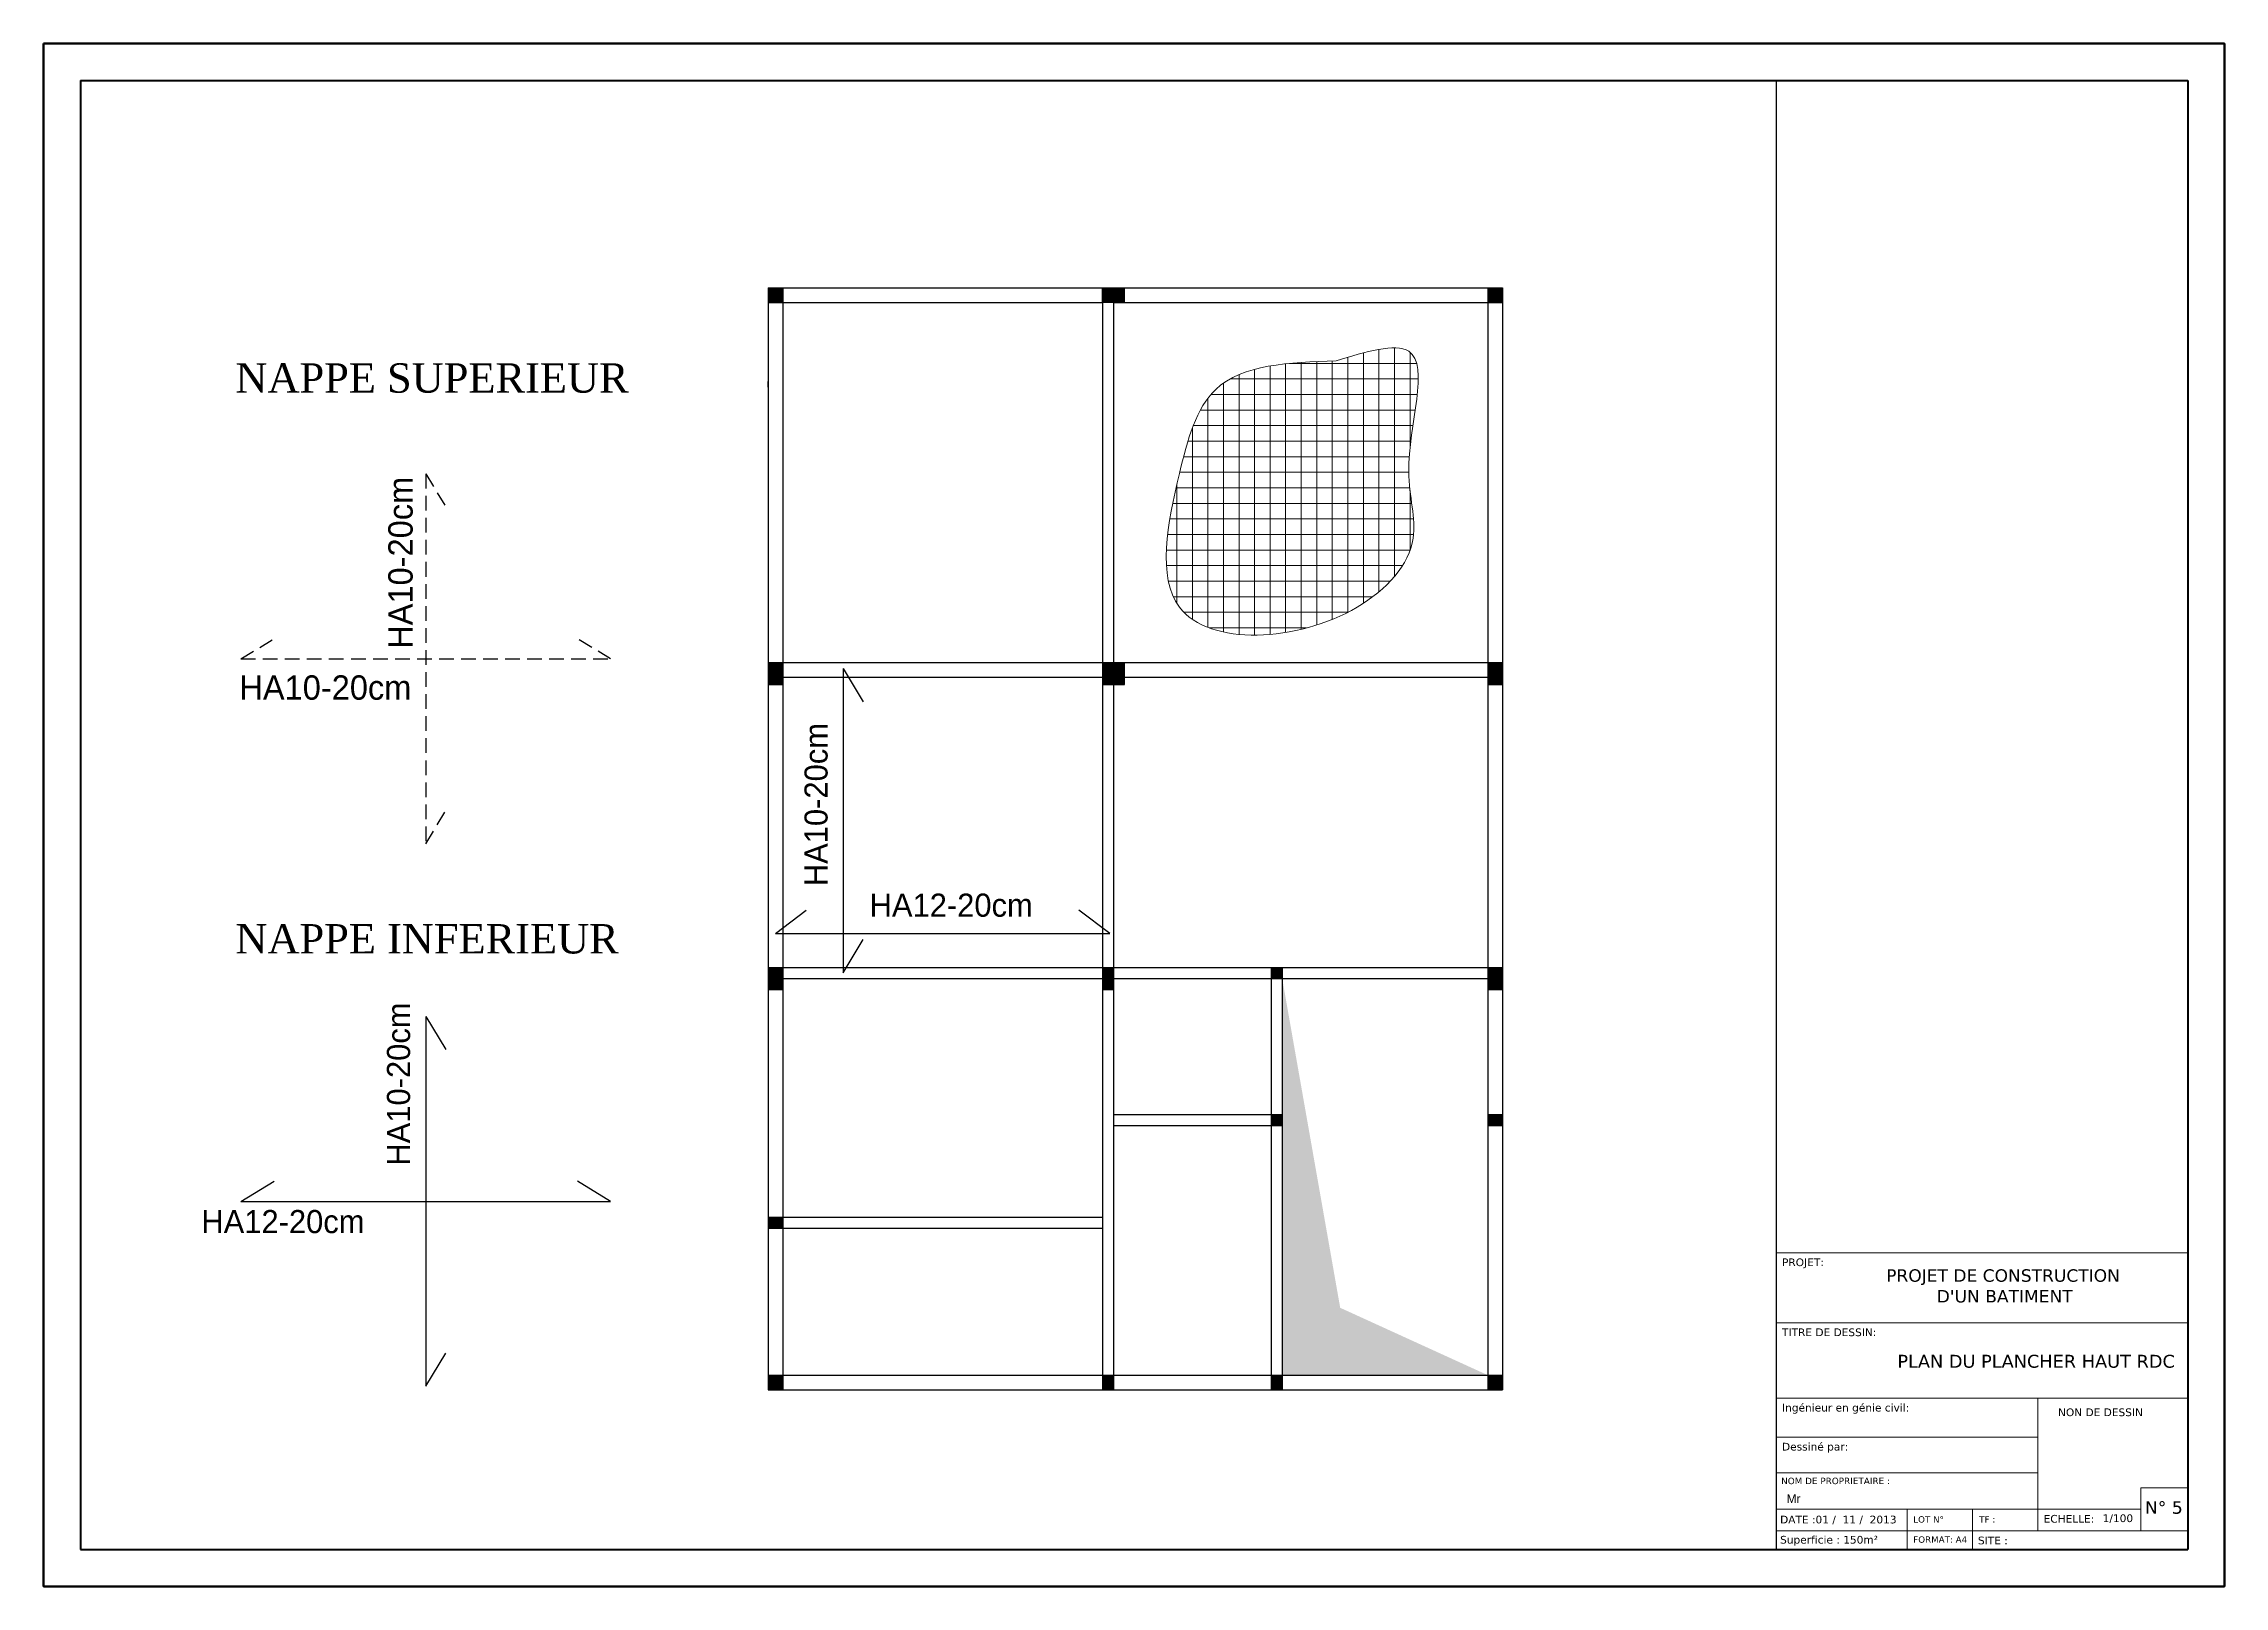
# Model space of a CAD drawing. Extents: x -110 to 3211, y -163 to 893.
# Drawn here: x 189.62 to 219.32, y 25.41 to 46.41 of the extents above; entities that cross this region are included whole.
import ezdxf

# ---------------------------------------------------------------- set-up
doc = ezdxf.new("R2010")
doc.units = 0
doc.header["$LTSCALE"] = 0.8
doc.header["$MEASUREMENT"] = 0
doc.linetypes.add('DASHED2', pattern=[0.375, 0.25, -0.125])
doc.layers.get('0').update_dxf_attribs({"color": 5, "linetype": 'CONTINUOUS'})
for name, color, linetype in [('COMBLDG', 7, 'CONTINUOUS'), ('Layer2', 1, 'CONTINUOUS'), ('PIPE', 50, 'CONTINUOUS'), ('POWER', 5, 'CONTINUOUS'), ('WALL', 6, 'CONTINUOUS')]:
    doc.layers.add(name, color=color, linetype=linetype)
doc.layers.add('DETAIL', color=1, linetype='CONTINUOUS', lineweight=35)

msp = doc.modelspace()

# ---------------------------------------------------------------- texts
at = {"layer": 'COMBLDG', "color": 7, "lineweight": 9, "attachment_point": 1}
for s, insert, char_height, width in [('{\\fVerdana|b0|i0|c0|p34;\\C55;PROJET:}', (213.293, 29.871, -0.147), 0.10489, 11.75043), ("\\pi1.5704;{\\fVerdana|b0|i0|c0|p34;PROJET DE CONSTRUCTION \\P\\pi2.259;D'UN BATIMENT }", (213.141, 29.723, 0.603), 0.16932, 6.38547), ('{\\fVerdana|b0|i0|c0|p34;\\C55;TITRE DE DESSIN:}', (213.293, 28.918, -0.147), 0.10489, 11.75043), ('{\\fVerdana|b0|i0|c0|p34;PLAN DU PLANCHER HAUT RDC}', (214.864, 28.559, -0.663), 0.17573, 5.65342), ('{\\fVerdana|b0|i0|c0|p34;\\C55;Ingénieur en génie civil:}', (213.293, 27.892, -0.147), 0.10489, 11.75043), ('{\\fVerdana|b0|i0|c0|p34;NON DE DESSIN}', (217.052, 27.829, -0.478), 0.10489, 11.75043), ('{\\fVerdana|b0|i0|c0|p34;\\C55;Dessiné par:}', (213.293, 27.361, -0.323), 0.10489, 11.75043), ('{\\fVerdana|b0|i0|c0|p34;\\C55;NOM DE PROPRIETAIRE :}', (213.281, 26.886, -0.094), 0.08772, 9.82617), ('{\\fArial|b0|i0|c0|p34; \\fColonna MT|b0|i0|c0|p82; \\H1.143x;Mr }', (213.277, 26.66, -0.176), 0.10489, 11.75043), ('{\\fVerdana|b0|i0|c0|p34;N° 5}', (218.236, 26.566, -0.12), 0.1704, 19.08879), ('{\\fVerdana|b0|i0|c0|p34;DATE :01 /  11 /  2013}', (213.267, 26.369, -0.323), 0.10489, 11.75043), ('{\\fVerdana|b0|i0|c0|p34;LOT N° }', (215.08, 26.362, -0.228), 0.08651, 9.69138), ('{\\fVerdana|b0|i0|c0|p34;TF : }', (215.978, 26.362, -0.267), 0.08651, 9.69138), ('{\\fVerdana|b0|i0|c0|p34;ECHELLE:}', (216.856, 26.379, -0.668), 0.10489, 11.75043), ('{\\fVerdana|b0|i0|c0|p34;1/100}', (217.66, 26.387, -0.565), 0.10489, 11.75043), ('{\\fVerdana|b0|i0|c0|p34;Superficie : 150m²}', (213.267, 26.094, -0.32), 0.10489, 11.75043), ('{\\fVerdana|b0|i0|c0|p34;FORMAT: A4}', (215.08, 26.087, -0.264), 0.08651, 9.69138), ('{\\fVerdana|b0|i0|c0|p34;SITE : }', (215.961, 26.084, -0.323), 0.10489, 11.75043)]:
    msp.add_mtext(s, dxfattribs=dict(at, insert=insert, char_height=char_height, width=width))
at = {"layer": 'DETAIL', "color": 7, "linetype": 'ByBlock', "lineweight": -3, "char_height": 0.4, "width": 5.48057, "attachment_point": 1}
for s, insert in [('{\\fTimes New Roman|b0|i0|c0|p18;\\C6;NAPPE SUPERIEUR}', (192.23, 42.056)), ('{\\fTimes New Roman|b0|i0|c0|p18;\\C6;NAPPE INFERIEUR}', (192.23, 34.422))]:
    msp.add_mtext(s, dxfattribs=dict(at, insert=insert))
at = {"layer": 'DETAIL', "color": 2, "linetype": 'ByBlock', "lineweight": -3, "insert": (194.312, 38.169), "char_height": 0.3317, "width": 1.34671, "attachment_point": 1, "rotation": 90}
msp.add_mtext('HA10-20cm', dxfattribs=at)
at = {"layer": 'DETAIL', "color": 2, "linetype": 'ByBlock', "lineweight": -3, "insert": (192.284, 37.808), "char_height": 0.3317, "width": 1.34671, "attachment_point": 1}
msp.add_mtext('HA10-20cm', dxfattribs=at)
at = {"layer": 'DETAIL', "color": 1, "linetype": 'ByBlock', "lineweight": -3, "char_height": 0.3146, "width": 0.56674, "attachment_point": 1, "rotation": 90}
for insert in [(199.98, 34.938), (194.294, 31.134)]:
    msp.add_mtext('HA10-20cm', dxfattribs=dict(at, insert=insert))
at = {"layer": 'DETAIL', "color": 3, "linetype": 'ByBlock', "lineweight": -3, "char_height": 0.31465, "width": 0.56674, "attachment_point": 1}
for insert in [(200.867, 34.837), (191.766, 30.53)]:
    msp.add_mtext('{\\C4;HA12-20cm}', dxfattribs=dict(at, insert=insert))

# ---------------------------------------------------------------- hatches: boundary and pattern name
at = {"layer": 'Layer2', "linetype": 'ByBlock', "lineweight": 13}
h = msp.add_hatch(dxfattribs=at)
h.set_pattern_fill('NET', scale=1.694251, style=0)
h.set_pattern_definition([(0, (265.83189, -39.69325), (0, 0.21178143), []), (90, (265.83189, -39.69325), (-0.21178143, 1e-17), [])])
edge = h.paths.add_edge_path()
edge.add_spline(control_points=[(207.22, 42.09), (206.582, 42.067), (205.471, 42.026), (205.026, 40.391), (204.587, 38.152), (207.302, 38.295), (208.444, 39.567), (208.035, 40.751), (208.692, 42.535), (207.624, 42.212), (207.22, 42.09)], knot_values=[0, 0, 0, 0, 0.994728, 1.730218, 2.804402, 4.232959, 4.94734, 5.483813, 6.450585, 7.039415, 7.039415, 7.039415, 7.039415], degree=3, periodic=0)

# ---------------------------------------------------------------- linework, layer by layer
at = {"color": 5, "lineweight": 40}
for p, q in [((190.118, 45.907), (218.818, 45.907)), ((190.118, 45.907), (190.118, 25.907)), ((218.818, 45.907), (218.818, 25.907)), ((190.118, 25.907), (218.818, 25.907))]:
    msp.add_line(p, q, dxfattribs=at)
at = {"color": 5, "lineweight": 100}
msp.add_lwpolyline([(189.618, 46.407), (219.318, 46.407), (219.318, 25.407), (189.618, 25.407)], close=True, dxfattribs=at)
at = {"layer": 'COMBLDG', "color": 7, "lineweight": 30}
msp.add_line((213.218, 25.907), (213.218, 45.907), dxfattribs=at)
at = {"layer": 'COMBLDG', "color": 7, "lineweight": 9}
for p, q in [((213.218, 29.949, 0.176), (218.818, 29.949, -0.565)), ((213.218, 28.996, 0.176), (218.818, 28.996, -0.565)), ((213.218, 27.97, 0.176), (218.818, 27.97, -0.565)), ((216.775, 27.97, -0.295), (216.775, 26.162, -0.532)), ((213.219, 27.439, 0), (216.775, 27.439, -0.47)), ((213.218, 26.951, 0.176), (216.775, 26.951, -0.295)), ((218.179, 26.75, -1.065), (218.818, 26.75, -1.13)), ((218.179, 26.75, 0), (218.179, 26.162, 0)), ((213.218, 26.456), (218.179, 26.456, -0.5)), ((214.997, 26.456, 0.039), (214.997, 25.907, -0.033)), ((215.886, 25.907, 0), (215.886, 26.456, 0)), ((213.218, 26.162, 0), (218.818, 26.162))]:
    msp.add_line(p, q, dxfattribs=at)
at = {"layer": 'DETAIL', "color": 2, "linetype": 'DASHED2', "lineweight": -3}
for p, q in [((194.822, 40.551), (194.822, 35.516)), ((194.822, 40.551), (195.095, 40.099)), ((192.304, 38.033), (192.756, 38.307)), ((192.304, 38.033), (197.339, 38.033)), ((197.339, 38.033), (196.887, 38.307)), ((194.822, 35.516), (195.095, 35.967))]:
    msp.add_line(p, q, dxfattribs=at)
at = {"layer": 'DETAIL', "color": 5, "linetype": 'Continuous', "lineweight": -3}
for p, q in [((200.508, 37.899), (200.508, 33.76)), ((200.508, 37.899), (200.781, 37.448)), ((200.508, 33.76), (200.781, 34.212)), ((194.822, 33.166), (194.822, 28.131)), ((194.822, 33.166), (195.095, 32.714)), ((194.822, 28.131), (195.095, 28.583))]:
    msp.add_line(p, q, dxfattribs=at)
at = {"layer": 'DETAIL', "color": 3, "linetype": 'ByBlock', "lineweight": -3}
for p, q in [((199.586, 34.292), (200.004, 34.613)), ((204.137, 34.292), (203.718, 34.613)), ((199.586, 34.292), (204.137, 34.292)), ((192.304, 30.648), (192.756, 30.922)), ((197.339, 30.648), (196.887, 30.922)), ((192.304, 30.648), (197.339, 30.648))]:
    msp.add_line(p, q, dxfattribs=at)
at = {"layer": 'Layer2', "color": 5, "linetype": 'ByBlock', "lineweight": 13}
msp.add_spline([(207.22, 42.09), (205.581, 41.7), (205.086, 40.556), (205.086, 38.736), (207.507, 38.736), (208.27, 39.675), (208.209, 40.582), (208.209, 42.22), (207.22, 42.09)], degree=3, dxfattribs=at)
at = {"layer": 'PIPE', "color": 7, "ltscale": 0.8}
msp.add_solid([(206.486, 28.282), (209.286, 28.282), (206.486, 33.682), (207.276, 29.199)], dxfattribs=at)
at = {"layer": 'POWER', "ltscale": 0.8}
for p, q in [((204.187, 42.882), (204.037, 42.882)), ((209.286, 42.882), (209.486, 42.882))]:
    msp.add_line(p, q, dxfattribs=at)
for points in [[(199.486, 42.882), (199.686, 42.882), (199.486, 43.082), (199.686, 43.082)], [(204.037, 42.882), (204.337, 42.882), (204.037, 43.082), (204.337, 43.082)], [(209.286, 42.882), (209.486, 42.882), (209.286, 43.082), (209.486, 43.082)], [(199.486, 37.682), (199.686, 37.682), (199.486, 37.982), (199.686, 37.982)], [(204.037, 37.682), (204.337, 37.682), (204.037, 37.982), (204.337, 37.982)], [(209.286, 37.682), (209.486, 37.682), (209.286, 37.982), (209.486, 37.982)], [(199.486, 33.832), (199.686, 33.832), (199.486, 33.532), (199.686, 33.532)], [(204.037, 33.832), (204.187, 33.832), (204.037, 33.532), (204.187, 33.532)], [(206.336, 33.832), (206.486, 33.832), (206.336, 33.682), (206.486, 33.682)], [(209.286, 33.832), (209.486, 33.832), (209.286, 33.532), (209.486, 33.532)], [(206.336, 31.682), (206.486, 31.682), (206.336, 31.832), (206.486, 31.832)], [(209.286, 31.682), (209.486, 31.682), (209.286, 31.832), (209.486, 31.832)], [(199.486, 30.282), (199.686, 30.282), (199.486, 30.432), (199.686, 30.432)], [(199.486, 28.082), (199.686, 28.082), (199.486, 28.282), (199.686, 28.282)], [(204.037, 28.082), (204.187, 28.082), (204.037, 28.282), (204.187, 28.282)], [(206.336, 28.082), (206.486, 28.082), (206.336, 28.282), (206.486, 28.282)], [(209.286, 28.082), (209.486, 28.082), (209.286, 28.282), (209.486, 28.282)]]:
    msp.add_solid(points, dxfattribs=at)
at = {"layer": 'WALL'}
for p, q in [((199.486, 43.082), (199.486, 28.082)), ((199.486, 43.082), (209.486, 43.082)), ((199.486, 43.082), (199.486, 29.257)), ((199.686, 43.082), (199.686, 28.082)), ((204.037, 43.082), (204.037, 28.082)), ((204.037, 42.882), (204.037, 43.082)), ((204.337, 42.882), (204.337, 43.082)), ((209.286, 43.082), (209.286, 28.082)), ((209.486, 43.082), (209.486, 32.732)), ((199.486, 42.882), (204.037, 42.882)), ((204.187, 42.882), (204.037, 42.882)), ((204.187, 42.882), (209.486, 42.882)), ((204.187, 42.882), (204.187, 37.982)), ((199.486, 41.882), (199.486, 41.807)), ((199.486, 41.882), (199.486, 41.807)), ((199.486, 41.732), (199.486, 41.807)), ((199.486, 41.732), (199.486, 41.807)), ((199.486, 37.982), (209.486, 37.982)), ((199.686, 37.782), (204.037, 37.782)), ((204.337, 37.682), (204.337, 37.982)), ((204.337, 37.782), (209.286, 37.782)), ((199.486, 37.682), (199.686, 37.682)), ((204.037, 37.682), (204.337, 37.682)), ((204.187, 37.682), (204.187, 28.082)), ((209.286, 37.682), (209.486, 37.682)), ((199.486, 33.832), (209.486, 33.832)), ((199.686, 33.682), (204.037, 33.682)), ((204.037, 33.832), (204.187, 33.832)), ((204.187, 33.682), (209.286, 33.682)), ((206.336, 33.832), (206.336, 28.082)), ((206.486, 33.832), (206.486, 28.082)), ((199.486, 33.532), (199.686, 33.532)), ((204.037, 33.532), (204.187, 33.532)), ((209.286, 33.532), (209.486, 33.532)), ((209.486, 32.732), (209.486, 28.082)), ((204.187, 31.832), (206.486, 31.832)), ((209.286, 31.832), (209.486, 31.832)), ((204.187, 31.682), (206.486, 31.682)), ((209.286, 31.682), (209.486, 31.682)), ((199.486, 30.432), (204.037, 30.432)), ((199.486, 30.282), (204.037, 30.282)), ((199.486, 28.282), (209.486, 28.282)), ((199.486, 28.082), (209.486, 28.082))]:
    msp.add_line(p, q, dxfattribs=at)

msp.set_redraw_order([(e.dxf.handle, doc.entitydb.next_handle()) for e in msp.query("TEXT MTEXT ATTDEF DIMENSION ARC_DIMENSION")])  # texts and dimensions are drawn at this point

doc.saveas('drawing.dxf')
